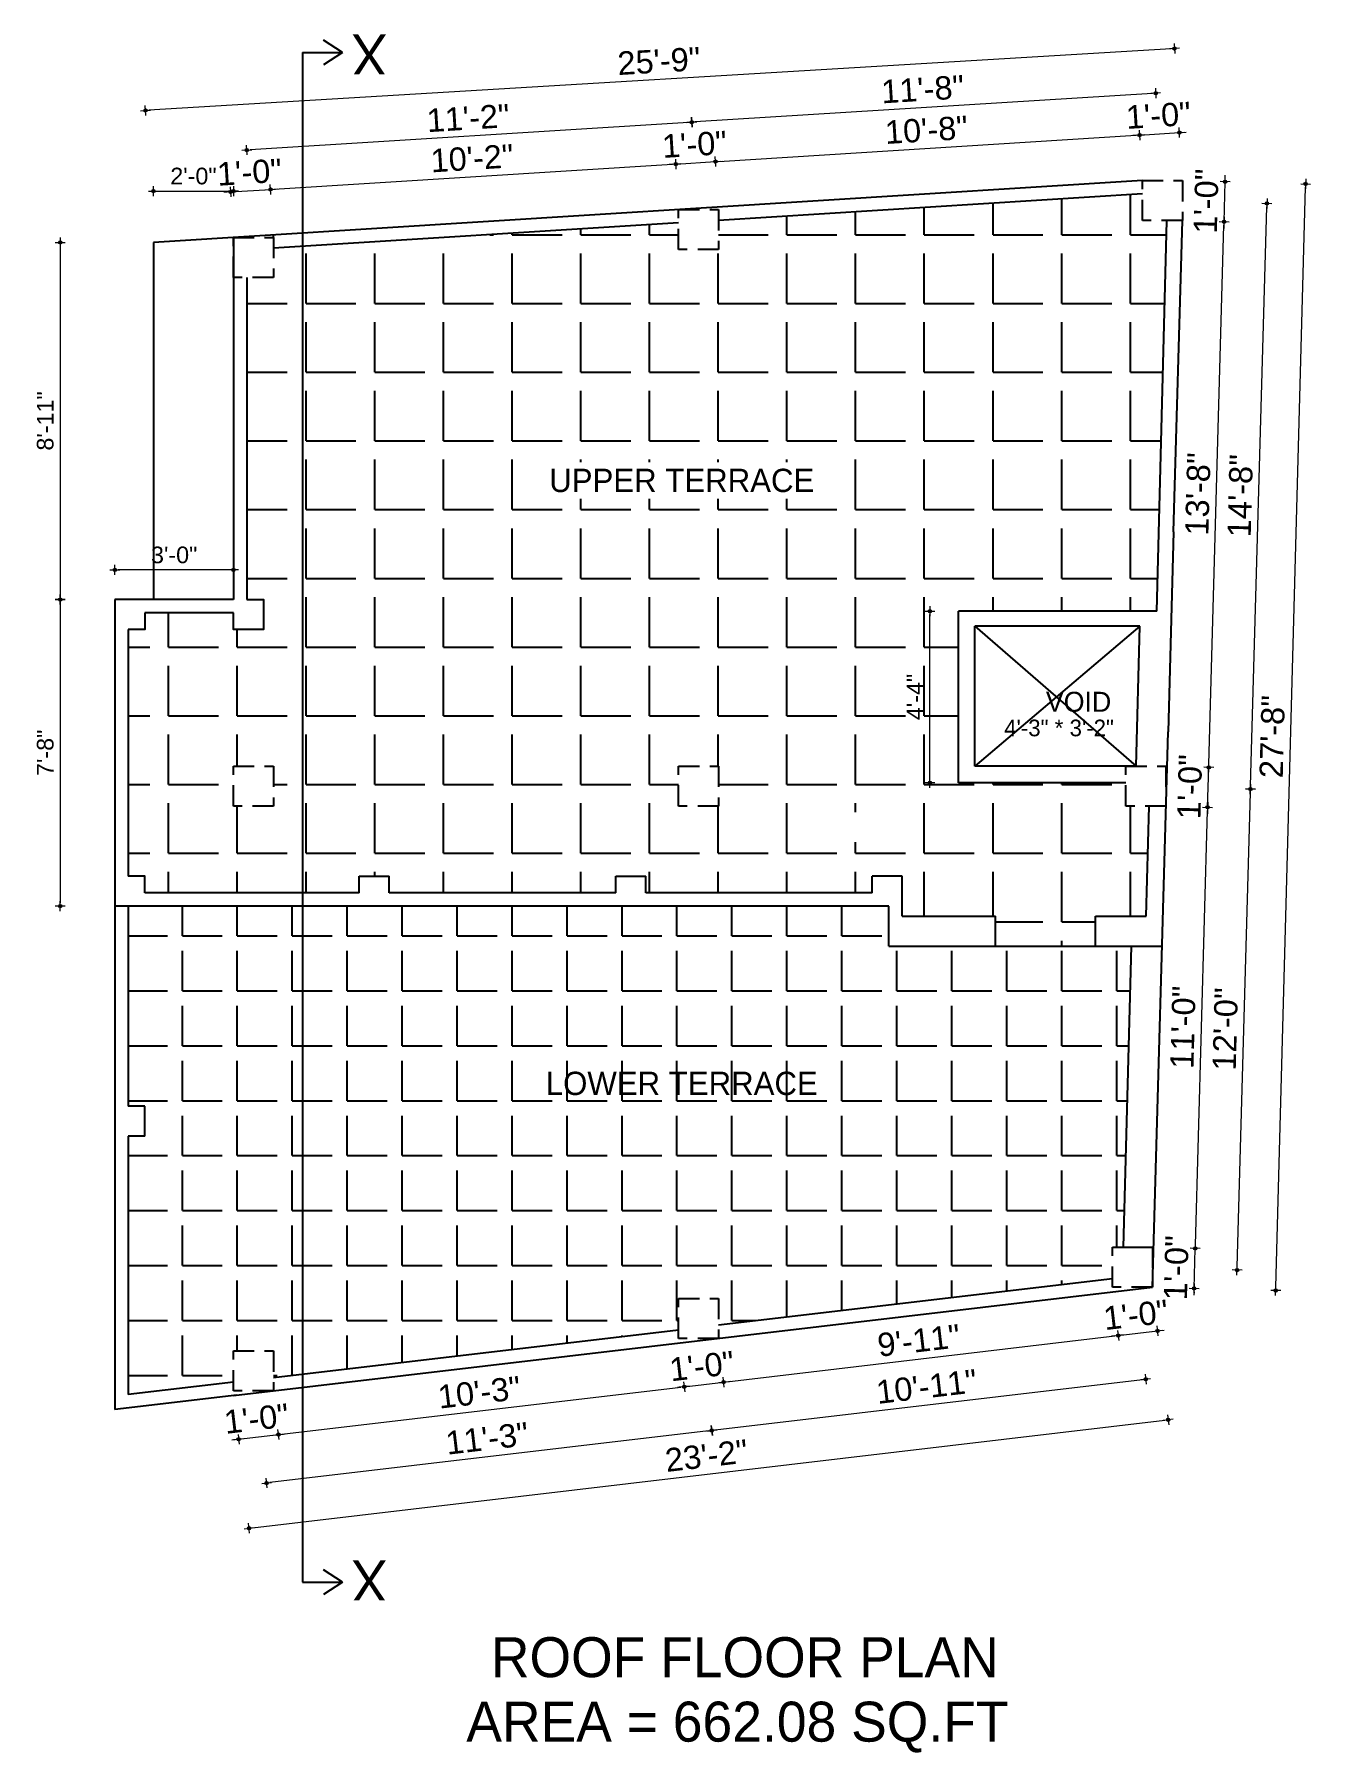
# Model space of a CAD drawing. Header units: inches. Extents: x 10143 to 33197, y -150 to 3760.
# Drawn here: x 24332 to 24716, y 3123 to 3639 of the extents above; entities that cross this region are included whole.
import ezdxf
from ezdxf.enums import TextEntityAlignment as Align

# ---------------------------------------------------------------- set-up
doc = ezdxf.new("R2010")
doc.units = ezdxf.units.IN
doc.header["$LTSCALE"] = 0.5
doc.header["$MEASUREMENT"] = 0
doc.header["$PDMODE"] = 66
doc.linetypes.add('DASHED2', pattern=[0.375, 0.25, -0.125])
for name, color, linetype, lineweight in [('DW TEXT', 92, 'Continuous', 15), ('hatch', 9, 'Continuous', 0), ('Toilet', 7, 'Continuous', 25)]:
    doc.layers.add(name, color=color, linetype=linetype, lineweight=lineweight)
doc.styles.add('CEN', font='GOTHIC.TTF')
doc.styles.get("Standard").update_dxf_attribs({"font": 'arial.ttf'})
doc.dimstyles.new('S8', dxfattribs={"dimtxt": 5, "dimasz": 1, "dimexe": 6, "dimexo": 18, "dimgap": 1.9375, "dimtad": 1, "dimdec": 0, "dimzin": 3, "dimdsep": 46, "dimlunit": 4, "dimtxsty": 'Standard', "dimblk": 'dot 2', "dimcen": 12, "dimse1": 1, "dimse2": 1, "dimclrd": 1, "dimclre": 1, "dimclrt": 256, "dimadec": 0, "dimazin": 0, "dimtfac": 0.75, "dimtdec": 0, "dimtix": 1, "dimtmove": 1, "dimatfit": 3, "dimldrblk": 'DOT', "dimfxl": 1, "dimtolj": 1, "dimtzin": 0, "dimlwd": 9, "dimlwe": 9, "dimarcsym": 0})
pattern_1 = [(0, (1128.393, 1701.765), (0, 20.625), [15, -5.625]), (90, (1128.393, 1701.765), (-20.625, 1e-15), [15, -5.625])]
pattern_2 = [(0, (1128.393, 1701.765), (0, 16.5), [12, -4.5]), (90, (1128.393, 1701.765), (-16.5, 1e-15), [12, -4.5])]

msp = doc.modelspace()

# ---------------------------------------------------------------- texts
at = {"layer": 'DW TEXT', "ltscale": 0.13, "style": 'CEN'}
for p in [(24433.05, 3632.78), (24433.05, 3174.86)]:
    msp.add_text('X', height=12, rotation=180, dxfattribs=at).set_placement(p, align=Align.MIDDLE_CENTER)
for s, height, p in [('UPPER TERRACE', 7, (24526.84, 3504.92)), ('VOID', 6, (24645.97, 3438.48)), ('4\'-3" * 3\'-2"', 5, (24640.1, 3430.63)), ('LOWER TERRACE', 7, (24526.84, 3323.97)), ('ROOF FLOOR PLAN', 12, (24545.77, 3151.77)), ('AREA = 662.08 SQ.FT ', 12, (24545.77, 3132.42))]:
    msp.add_text(s, height=height, dxfattribs=at).set_placement(p, align=Align.MIDDLE_CENTER)

# ---------------------------------------------------------------- blocks, each defined once
blk = doc.blocks.new('dot1')
at = {"layer": 'hatch'}
h = blk.add_hatch(color=256, dxfattribs=at)
edge = h.paths.add_edge_path()
edge.add_arc((0, 0), 1, 0, 360)
for p, q in [((3, 0), (-3, 0)), ((0, 3), (0, -3))]:
    blk.add_line(p, q, dxfattribs=at)
blk.add_circle((0, 0), 1, dxfattribs=at)
blk = doc.blocks.new('dot 2')
at = {"layer": 'hatch', "xscale": 0.5, "yscale": 0.5, "zscale": 0.5}
blk.add_blockref('dot1', (0, 0), dxfattribs=at)
blk = doc.blocks.new('*D1663')
at = {"layer": 'Defpoints', "color": 0, "transparency": 16777216}
for p in [(24392.24, 3230.27), (24404.24, 3231.68), (24405.79, 3218.57)]:
    blk.add_point(p, dxfattribs=at)
at = {"layer": 'Toilet', "color": 1, "lineweight": 9, "transparency": 16777216}
for p, q in [((24393.79, 3217.15), (24405.79, 3218.57)), ((24406.78, 3218.68), (24407.78, 3218.8)), ((24392.8, 3217.04), (24391.81, 3216.92))]:
    blk.add_line(p, q, dxfattribs=at)
for p, rotation in [((24393.79, 3217.15), 6.727351048226113), ((24405.79, 3218.57), 186.7273510482261)]:
    blk.add_blockref('dot 2', p, dxfattribs=dict(at, rotation=rotation))
at = {"layer": 'Toilet', "transparency": 16777216, "insert": (24399.15, 3223.33), "char_height": 7, "attachment_point": 5, "rotation": 6.7274}
blk.add_mtext('\\A1;1\'-0"', dxfattribs=at)
blk = doc.blocks.new('_Dot')
at = {"color": 0, "linetype": 'ByBlock', "lineweight": -2}
blk.add_line((-0.5, 0), (-1, 0), dxfattribs=at)
at = {"color": 0, "linetype": 'ByBlock', "const_width": 0.5}
blk.add_lwpolyline([(-0.25, 0, 1), (0.25, 0, 1)], format="xyb", close=True, dxfattribs=at)
blk = doc.blocks.new('*D1664')
at = {"layer": 'Defpoints', "color": 0, "transparency": 16777216}
for p in [(24525.87, 3247.44), (24404.24, 3231.68), (24527.58, 3232.93)]:
    blk.add_point(p, dxfattribs=at)
at = {"layer": 'Toilet', "color": 1, "lineweight": 9, "transparency": 16777216}
blk.add_line((24406.78, 3218.68), (24526.59, 3232.82), dxfattribs=at)
for p, rotation in [((24527.58, 3232.93), 6.727351048251022), ((24405.79, 3218.57), 186.7273510482511)]:
    blk.add_blockref('dot 2', p, dxfattribs=dict(at, rotation=rotation))
at = {"layer": 'Toilet', "transparency": 16777216, "insert": (24466.04, 3231.23), "char_height": 7, "attachment_point": 5, "rotation": 6.7274}
blk.add_mtext('\\A1;10\'-3"', dxfattribs=at)
blk = doc.blocks.new('*D1665')
at = {"layer": 'Defpoints', "color": 0, "transparency": 16777216}
for p in [(24525.87, 3247.44), (24537.87, 3247.44), (24539.41, 3234.33)]:
    blk.add_point(p, dxfattribs=at)
at = {"layer": 'Toilet', "color": 1, "lineweight": 9, "transparency": 16777216}
for p, q in [((24527.58, 3232.93), (24539.41, 3234.33)), ((24540.41, 3234.45), (24541.4, 3234.56)), ((24526.59, 3232.82), (24525.59, 3232.7))]:
    blk.add_line(p, q, dxfattribs=at)
for p, rotation in [((24527.58, 3232.93), 6.727351048251053), ((24539.41, 3234.33), 186.7273510482511)]:
    blk.add_blockref('dot 2', p, dxfattribs=dict(at, rotation=rotation))
at = {"layer": 'Toilet', "transparency": 16777216, "insert": (24532.85, 3239.1), "char_height": 7, "attachment_point": 5, "rotation": 6.7274}
blk.add_mtext('\\A1;1\'-0"', dxfattribs=at)
blk = doc.blocks.new('*D1666')
at = {"layer": 'Defpoints', "color": 0, "transparency": 16777216}
for p in [(24656.15, 3262.81), (24537.87, 3247.44), (24657.86, 3248.3)]:
    blk.add_point(p, dxfattribs=at)
at = {"layer": 'Toilet', "color": 1, "lineweight": 9, "transparency": 16777216}
blk.add_line((24540.41, 3234.45), (24656.86, 3248.18), dxfattribs=at)
for p, rotation in [((24657.86, 3248.3), 6.727351048251022), ((24539.41, 3234.33), 186.7273510482511)]:
    blk.add_blockref('dot 2', p, dxfattribs=dict(at, rotation=rotation))
at = {"layer": 'Toilet', "transparency": 16777216, "insert": (24597.99, 3246.79), "char_height": 7, "attachment_point": 5, "rotation": 6.7274}
blk.add_mtext('\\A1;9\'-11"', dxfattribs=at)
blk = doc.blocks.new('*D1667')
at = {"layer": 'Defpoints', "color": 0, "transparency": 16777216}
for p in [(24656.15, 3262.81), (24668.15, 3262.81), (24669.69, 3249.7)]:
    blk.add_point(p, dxfattribs=at)
at = {"layer": 'Toilet', "color": 1, "lineweight": 9, "transparency": 16777216}
for p, q in [((24657.86, 3248.3), (24669.69, 3249.7)), ((24670.69, 3249.81), (24671.68, 3249.93)), ((24656.86, 3248.18), (24655.87, 3248.07))]:
    blk.add_line(p, q, dxfattribs=at)
for p, rotation in [((24657.86, 3248.3), 6.727351048251053), ((24669.69, 3249.7), 186.7273510482511)]:
    blk.add_blockref('dot 2', p, dxfattribs=dict(at, rotation=rotation))
at = {"layer": 'Toilet', "transparency": 16777216, "insert": (24663.13, 3254.47), "char_height": 7, "attachment_point": 5, "rotation": 6.7274}
blk.add_mtext('\\A1;1\'-0"', dxfattribs=at)
blk = doc.blocks.new('*D1668')
at = {"layer": 'Defpoints', "color": 0, "transparency": 16777216}
for p in [(24662.15, 3268.81), (24531.87, 3253.44), (24535.84, 3219.8)]:
    blk.add_point(p, dxfattribs=at)
at = {"layer": 'Toilet', "color": 1, "lineweight": 9, "transparency": 16777216}
blk.add_line((24665.12, 3235.05), (24536.83, 3219.92), dxfattribs=at)
for p, rotation in [((24666.11, 3235.17), 6.727351048225954), ((24535.84, 3219.8), 186.727351048226)]:
    blk.add_blockref('dot 2', p, dxfattribs=dict(at, rotation=rotation))
at = {"layer": 'Toilet', "transparency": 16777216, "insert": (24600.33, 3232.96), "char_height": 7, "attachment_point": 5, "rotation": 6.7274}
blk.add_mtext('\\A1;10\'-11"', dxfattribs=at)
blk = doc.blocks.new('*D1669')
at = {"layer": 'Defpoints', "color": 0, "transparency": 16777216}
for p in [(24531.87, 3253.44), (24398.24, 3237.68), (24402.21, 3204.04)]:
    blk.add_point(p, dxfattribs=at)
at = {"layer": 'Toilet', "color": 1, "lineweight": 9, "transparency": 16777216}
blk.add_line((24534.84, 3219.68), (24403.21, 3204.16), dxfattribs=at)
for p, rotation in [((24535.84, 3219.8), 6.727351048251053), ((24402.21, 3204.04), 186.7273510482511)]:
    blk.add_blockref('dot 2', p, dxfattribs=dict(at, rotation=rotation))
at = {"layer": 'Toilet', "transparency": 16777216, "insert": (24468.38, 3217.4), "char_height": 7, "attachment_point": 5, "rotation": 6.7274}
blk.add_mtext('\\A1;11\'-3"', dxfattribs=at)
blk = doc.blocks.new('*D1670')
at = {"layer": 'Defpoints', "color": 0, "transparency": 16777216}
for p in [(24668.15, 3262.81), (24392.24, 3230.27), (24672.84, 3223.01)]:
    blk.add_point(p, dxfattribs=at)
at = {"layer": 'Toilet', "color": 1, "lineweight": 9, "transparency": 16777216}
blk.add_line((24397.93, 3190.59), (24671.85, 3222.9), dxfattribs=at)
for p, rotation in [((24672.84, 3223.01), 6.727351048225743), ((24396.94, 3190.47), 186.7273510482257)]:
    blk.add_blockref('dot 2', p, dxfattribs=dict(at, rotation=rotation))
at = {"layer": 'Toilet', "transparency": 16777216, "insert": (24534.24, 3212.22), "char_height": 7, "attachment_point": 5, "rotation": 6.7274}
blk.add_mtext('\\A1;23\'-2"', dxfattribs=at)
blk = doc.blocks.new('*D1671')
at = {"layer": 'Defpoints', "color": 0, "transparency": 16777216}
for p in [(24666.19, 3413.17), (24697.57, 3412.29), (24662.15, 3268.81)]:
    blk.add_point(p, dxfattribs=at)
at = {"layer": 'Toilet', "color": 1, "lineweight": 9, "transparency": 16777216}
blk.add_line((24693.55, 3268.93), (24697.55, 3411.29), dxfattribs=at)
for p, rotation in [((24697.57, 3412.29), 88.39404783827474), ((24693.53, 3267.93), 268.3940478382747)]:
    blk.add_blockref('dot 2', p, dxfattribs=dict(at, rotation=rotation))
at = {"layer": 'Toilet', "transparency": 16777216, "insert": (24690.04, 3340.27), "char_height": 7, "attachment_point": 5, "rotation": 88.394}
blk.add_mtext('\\A1;12\'-0"', dxfattribs=at)
blk = doc.blocks.new('*D1672')
at = {"layer": 'Defpoints', "color": 0, "transparency": 16777216}
for p in [(24671.12, 3588.91), (24702.5, 3588.03), (24666.19, 3413.17)]:
    blk.add_point(p, dxfattribs=at)
at = {"layer": 'Toilet', "color": 1, "lineweight": 9, "transparency": 16777216}
blk.add_line((24697.6, 3413.29), (24702.47, 3587.03), dxfattribs=at)
for p, rotation in [((24702.5, 3588.03), 88.39404783821377), ((24697.57, 3412.29), 268.3940478382138)]:
    blk.add_blockref('dot 2', p, dxfattribs=dict(at, rotation=rotation))
at = {"layer": 'Toilet', "transparency": 16777216, "insert": (24694.53, 3500.31), "char_height": 7, "attachment_point": 5, "rotation": 88.394}
blk.add_mtext('\\A1;14\'-8"', dxfattribs=at)
blk = doc.blocks.new('*D1660')
at = {"layer": 'Defpoints', "color": 0, "transparency": 16777216}
for p in [(24668.48, 3274.81), (24680.99, 3274.46), (24668.15, 3262.81)]:
    blk.add_point(p, dxfattribs=at)
at = {"layer": 'Toilet', "color": 1, "lineweight": 9, "transparency": 16777216}
for p, q in [((24680.65, 3262.46), (24680.99, 3274.46)), ((24681.02, 3275.46), (24681.05, 3276.46)), ((24680.63, 3261.46), (24680.6, 3260.46))]:
    blk.add_line(p, q, dxfattribs=at)
for p, rotation in [((24680.99, 3274.46), 268.3940478382726), ((24680.65, 3262.46), 88.39404783827257)]:
    blk.add_blockref('dot 2', p, dxfattribs=dict(at, rotation=rotation))
at = {"layer": 'Toilet', "transparency": 16777216, "insert": (24675.31, 3268.61), "char_height": 7, "attachment_point": 5, "rotation": 88.394}
blk.add_mtext('\\A1;1\'-0"', dxfattribs=at)
blk = doc.blocks.new('*D1673')
at = {"layer": 'Defpoints', "color": 0, "transparency": 16777216}
for p in [(24672.19, 3407.17), (24684.7, 3406.82), (24668.48, 3274.81)]:
    blk.add_point(p, dxfattribs=at)
at = {"layer": 'Toilet', "color": 1, "lineweight": 9, "transparency": 16777216}
blk.add_line((24681.02, 3275.46), (24684.67, 3405.82), dxfattribs=at)
for p, rotation in [((24684.7, 3406.82), 88.39404783821377), ((24680.99, 3274.46), 268.3940478382138)]:
    blk.add_blockref('dot 2', p, dxfattribs=dict(at, rotation=rotation))
at = {"layer": 'Toilet', "transparency": 16777216, "insert": (24677.34, 3340.79), "char_height": 7, "attachment_point": 5, "rotation": 88.394}
blk.add_mtext('\\A1;11\'-0"', dxfattribs=at)
blk = doc.blocks.new('*D1674')
at = {"layer": 'Defpoints', "color": 0, "transparency": 16777216}
for p in [(24672.19, 3419.17), (24685.04, 3418.81), (24672.19, 3407.17)]:
    blk.add_point(p, dxfattribs=at)
at = {"layer": 'Toilet', "color": 1, "lineweight": 9, "transparency": 16777216}
for p, q in [((24684.7, 3406.82), (24685.04, 3418.81)), ((24685.07, 3419.81), (24685.09, 3420.81)), ((24684.67, 3405.82), (24684.65, 3404.82))]:
    blk.add_line(p, q, dxfattribs=at)
for p, rotation in [((24685.04, 3418.81), 268.3940478382138), ((24684.7, 3406.82), 88.39404783821374)]:
    blk.add_blockref('dot 2', p, dxfattribs=dict(at, rotation=rotation))
at = {"layer": 'Toilet', "transparency": 16777216, "insert": (24679.36, 3412.97), "char_height": 7, "attachment_point": 5, "rotation": 88.394}
blk.add_mtext('\\A1;1\'-0"', dxfattribs=at)
blk = doc.blocks.new('*D1675')
at = {"layer": 'Defpoints', "color": 0, "transparency": 16777216}
for p in [(24677.12, 3582.91), (24689.63, 3582.56), (24672.19, 3419.17)]:
    blk.add_point(p, dxfattribs=at)
at = {"layer": 'Toilet', "color": 1, "lineweight": 9, "transparency": 16777216}
blk.add_line((24685.07, 3419.81), (24689.6, 3581.56), dxfattribs=at)
for p, rotation in [((24689.63, 3582.56), 88.39404783821377), ((24685.04, 3418.81), 268.3940478382138)]:
    blk.add_blockref('dot 2', p, dxfattribs=dict(at, rotation=rotation))
at = {"layer": 'Toilet', "transparency": 16777216, "insert": (24681.82, 3500.84), "char_height": 7, "attachment_point": 5, "rotation": 88.394}
blk.add_mtext('\\A1;13\'-8"', dxfattribs=at)
blk = doc.blocks.new('*D1676')
at = {"layer": 'Defpoints', "color": 0, "transparency": 16777216}
for p in [(24677.12, 3594.91), (24689.97, 3594.55), (24677.12, 3582.91)]:
    blk.add_point(p, dxfattribs=at)
at = {"layer": 'Toilet', "color": 1, "lineweight": 9, "transparency": 16777216}
for p, q in [((24689.63, 3582.56), (24689.97, 3594.55)), ((24689.99, 3595.55), (24690.02, 3596.55)), ((24689.6, 3581.56), (24689.57, 3580.56))]:
    blk.add_line(p, q, dxfattribs=at)
for p, rotation in [((24689.97, 3594.55), 268.3940478382138), ((24689.63, 3582.56), 88.39404783821374)]:
    blk.add_blockref('dot 2', p, dxfattribs=dict(at, rotation=rotation))
at = {"layer": 'Toilet', "transparency": 16777216, "insert": (24684.29, 3588.71), "char_height": 7, "attachment_point": 5, "rotation": 88.394}
blk.add_mtext('\\A1;1\'-0"', dxfattribs=at)
blk = doc.blocks.new('*D1677')
at = {"layer": 'Defpoints', "color": 0, "transparency": 16777216}
for p in [(24677.12, 3594.91), (24714.14, 3593.91), (24668.15, 3262.81)]:
    blk.add_point(p, dxfattribs=at)
at = {"layer": 'Toilet', "color": 1, "lineweight": 9, "transparency": 16777216}
blk.add_line((24705.19, 3262.81), (24714.11, 3592.91), dxfattribs=at)
for p, rotation in [((24714.14, 3593.91), 88.45204859075596), ((24705.16, 3261.81), 268.452048590756)]:
    blk.add_blockref('dot 2', p, dxfattribs=dict(at, rotation=rotation))
at = {"layer": 'Toilet', "transparency": 16777216, "insert": (24704.14, 3428.01), "char_height": 7, "attachment_point": 5, "rotation": 88.452}
blk.add_mtext('\\A1;27\'-8"', dxfattribs=at)
blk = doc.blocks.new('*D1678')
at = {"layer": 'Defpoints', "color": 0, "transparency": 16777216}
for p in [(24403.39, 3592.25), (24392.24, 3577.85), (24404.24, 3578.6)]:
    blk.add_point(p, dxfattribs=at)
at = {"layer": 'Toilet', "color": 1, "lineweight": 9, "transparency": 16777216}
for p, q in [((24390.39, 3591.44), (24389.4, 3591.38)), ((24391.39, 3591.5), (24403.39, 3592.25)), ((24404.39, 3592.32), (24405.39, 3592.38))]:
    blk.add_line(p, q, dxfattribs=at)
for p, rotation in [((24391.39, 3591.5), 3.575827605927389), ((24403.39, 3592.25), 183.5758276059273)]:
    blk.add_blockref('dot 2', p, dxfattribs=dict(at, rotation=rotation))
at = {"layer": 'Toilet', "transparency": 16777216, "insert": (24397.05, 3597.38), "char_height": 7, "attachment_point": 5, "rotation": 3.5758}
blk.add_mtext('\\A1;1\'-0"', dxfattribs=at)
blk = doc.blocks.new('*D1679')
at = {"layer": 'Defpoints', "color": 0, "transparency": 16777216}
for p in [(24525.01, 3599.86), (24525.87, 3586.2), (24404.24, 3578.6)]:
    blk.add_point(p, dxfattribs=at)
at = {"layer": 'Toilet', "color": 1, "lineweight": 9, "transparency": 16777216}
blk.add_line((24404.39, 3592.32), (24524.02, 3599.79), dxfattribs=at)
for p, rotation in [((24525.01, 3599.86), 3.575827605922174), ((24403.39, 3592.25), 183.5758276059222)]:
    blk.add_blockref('dot 2', p, dxfattribs=dict(at, rotation=rotation))
at = {"layer": 'Toilet', "transparency": 16777216, "insert": (24463.86, 3601.56), "char_height": 7, "attachment_point": 5, "rotation": 3.5758}
blk.add_mtext('\\A1;10\'-2"', dxfattribs=at)
blk = doc.blocks.new('*D1680')
at = {"layer": 'Defpoints', "color": 0, "transparency": 16777216}
for p in [(24536.97, 3600.6), (24525.87, 3586.2), (24537.87, 3586.2)]:
    blk.add_point(p, dxfattribs=at)
at = {"layer": 'Toilet', "color": 1, "lineweight": 9, "transparency": 16777216}
for p, q in [((24524.02, 3599.79), (24523.02, 3599.73)), ((24525.01, 3599.86), (24536.97, 3600.6)), ((24537.97, 3600.66), (24538.96, 3600.73))]:
    blk.add_line(p, q, dxfattribs=at)
for p, rotation in [((24525.01, 3599.86), 3.575827605922193), ((24536.97, 3600.6), 183.5758276059222)]:
    blk.add_blockref('dot 2', p, dxfattribs=dict(at, rotation=rotation))
at = {"layer": 'Toilet', "transparency": 16777216, "insert": (24530.65, 3605.73), "char_height": 7, "attachment_point": 5, "rotation": 3.5758}
blk.add_mtext('\\A1;1\'-0"', dxfattribs=at)
blk = doc.blocks.new('*D1681')
at = {"layer": 'Defpoints', "color": 0, "transparency": 16777216}
for p in [(24664.27, 3608.56), (24665.12, 3594.91), (24537.87, 3586.2)]:
    blk.add_point(p, dxfattribs=at)
at = {"layer": 'Toilet', "color": 1, "lineweight": 9, "transparency": 16777216}
blk.add_line((24537.97, 3600.66), (24663.27, 3608.49), dxfattribs=at)
for p, rotation in [((24664.27, 3608.56), 3.575827605922174), ((24536.97, 3600.6), 183.5758276059222)]:
    blk.add_blockref('dot 2', p, dxfattribs=dict(at, rotation=rotation))
at = {"layer": 'Toilet', "transparency": 16777216, "insert": (24600.27, 3610.08), "char_height": 7, "attachment_point": 5, "rotation": 3.5758}
blk.add_mtext('\\A1;10\'-8"', dxfattribs=at)
blk = doc.blocks.new('*D1682')
at = {"layer": 'Defpoints', "color": 0, "transparency": 16777216}
for p in [(24676.22, 3609.3), (24665.12, 3594.91), (24677.12, 3594.91)]:
    blk.add_point(p, dxfattribs=at)
at = {"layer": 'Toilet', "color": 1, "lineweight": 9, "transparency": 16777216}
for p, q in [((24663.27, 3608.49), (24662.27, 3608.43)), ((24664.27, 3608.56), (24676.22, 3609.3)), ((24677.22, 3609.37), (24678.22, 3609.43))]:
    blk.add_line(p, q, dxfattribs=at)
for p, rotation in [((24664.27, 3608.56), 3.575827605922193), ((24676.22, 3609.3), 183.5758276059222)]:
    blk.add_blockref('dot 2', p, dxfattribs=dict(at, rotation=rotation))
at = {"layer": 'Toilet', "transparency": 16777216, "insert": (24669.9, 3614.43), "char_height": 7, "attachment_point": 5, "rotation": 3.5758}
blk.add_mtext('\\A1;1\'-0"', dxfattribs=at)
blk = doc.blocks.new('*D1683')
at = {"layer": 'Defpoints', "color": 0, "transparency": 16777216}
for p in [(24529.85, 3612.42), (24671.12, 3588.91), (24531.87, 3580.2)]:
    blk.add_point(p, dxfattribs=at)
at = {"layer": 'Toilet', "color": 1, "lineweight": 9, "transparency": 16777216}
blk.add_line((24668.11, 3621.06), (24530.85, 3612.48), dxfattribs=at)
for p, rotation in [((24669.11, 3621.12), 3.575843646370442), ((24529.85, 3612.42), 183.5758436463704)]:
    blk.add_blockref('dot 2', p, dxfattribs=dict(at, rotation=rotation))
at = {"layer": 'Toilet', "transparency": 16777216, "insert": (24599.14, 3622.27), "char_height": 7, "attachment_point": 5, "rotation": 3.5758}
blk.add_mtext('\\A1;11\'-8"', dxfattribs=at)
blk = doc.blocks.new('*D1684')
at = {"layer": 'Defpoints', "color": 0, "transparency": 16777216}
for p in [(24396.23, 3604.07), (24531.87, 3580.2), (24398.24, 3571.85)]:
    blk.add_point(p, dxfattribs=at)
at = {"layer": 'Toilet', "color": 1, "lineweight": 9, "transparency": 16777216}
blk.add_line((24528.86, 3612.35), (24397.23, 3604.13), dxfattribs=at)
for p, rotation in [((24529.85, 3612.42), 3.575843646344783), ((24396.23, 3604.07), 183.5758436463448)]:
    blk.add_blockref('dot 2', p, dxfattribs=dict(at, rotation=rotation))
at = {"layer": 'Toilet', "transparency": 16777216, "insert": (24462.7, 3613.68), "char_height": 7, "attachment_point": 5, "rotation": 3.5758}
blk.add_mtext('\\A1;11\'-2"', dxfattribs=at)
blk = doc.blocks.new('*D1685')
at = {"layer": 'Defpoints', "color": 0, "transparency": 16777216}
for p in [(24365.87, 3615.96), (24677.12, 3594.91), (24368.24, 3576.35)]:
    blk.add_point(p, dxfattribs=at)
at = {"layer": 'Toilet', "color": 1, "lineweight": 9, "transparency": 16777216}
blk.add_line((24673.74, 3634.45), (24366.86, 3616.02), dxfattribs=at)
for p, rotation in [((24674.74, 3634.51), 3.437251263193426), ((24365.87, 3615.96), 183.4372512631934)]:
    blk.add_blockref('dot 2', p, dxfattribs=dict(at, rotation=rotation))
at = {"layer": 'Toilet', "transparency": 16777216, "insert": (24519.97, 3630.74), "char_height": 7, "attachment_point": 5, "rotation": 3.4373}
blk.add_mtext('\\A1;25\'-9"', dxfattribs=at)
blk = doc.blocks.new('*D1688')
at = {"layer": 'Defpoints', "color": 0, "transparency": 16777216}
for p in [(24356.68, 3469.17), (24340.25, 3377.17), (24356.68, 3377.17)]:
    blk.add_point(p, dxfattribs=at)
at = {"layer": 'Toilet', "color": 1, "lineweight": 9, "transparency": 16777216}
blk.add_line((24340.25, 3468.17), (24340.25, 3378.17), dxfattribs=at)
for p, rotation in [((24340.25, 3469.17), 90), ((24340.25, 3377.17), 270)]:
    blk.add_blockref('dot 2', p, dxfattribs=dict(at, rotation=rotation))
at = {"layer": 'Toilet', "transparency": 16777216, "insert": (24335.76, 3423.17), "char_height": 5, "attachment_point": 5, "rotation": 90}
blk.add_mtext('\\A1;7\'-8"', dxfattribs=at)
blk = doc.blocks.new('*D1662')
at = {"layer": 'Defpoints', "color": 0, "transparency": 16777216}
for p in [(24368.24, 3576.35), (24340.25, 3469.17), (24365.68, 3469.17)]:
    blk.add_point(p, dxfattribs=at)
at = {"layer": 'Toilet', "color": 1, "lineweight": 9, "transparency": 16777216}
blk.add_line((24340.25, 3575.35), (24340.25, 3470.17), dxfattribs=at)
for p, rotation in [((24340.25, 3576.35), 90), ((24340.25, 3469.17), 270)]:
    blk.add_blockref('dot 2', p, dxfattribs=dict(at, rotation=rotation))
at = {"layer": 'Toilet', "transparency": 16777216, "insert": (24335.76, 3522.76), "char_height": 5, "attachment_point": 5, "rotation": 90}
blk.add_mtext('\\A1;8\'-11"', dxfattribs=at)
blk = doc.blocks.new('*D1661')
at = {"layer": 'Defpoints', "color": 0, "transparency": 16777216}
for p in [(24392.24, 3591.74), (24368.24, 3576.35), (24392.24, 3577.85)]:
    blk.add_point(p, dxfattribs=at)
at = {"layer": 'Toilet', "color": 1, "lineweight": 9, "transparency": 16777216}
blk.add_line((24369.24, 3591.74), (24391.24, 3591.74), dxfattribs=at)
at = {"layer": 'Toilet', "color": 1, "lineweight": 9, "transparency": 16777216, "rotation": 180}
blk.add_blockref('dot 2', (24368.24, 3591.74), dxfattribs=at)
at = {"layer": 'Toilet', "color": 1, "lineweight": 9, "transparency": 16777216}
blk.add_blockref('dot 2', (24392.24, 3591.74), dxfattribs=at)
at = {"layer": 'Toilet', "transparency": 16777216, "insert": (24380.24, 3596.23), "char_height": 5, "attachment_point": 5}
blk.add_mtext('\\A1;2\'-0"', dxfattribs=at)
blk = doc.blocks.new('*D1687')
at = {"layer": 'Defpoints', "color": 0, "transparency": 16777216}
for p in [(24356.68, 3478.04), (24356.68, 3469.17), (24392.24, 3469.17)]:
    blk.add_point(p, dxfattribs=at)
at = {"layer": 'Toilet', "color": 1, "lineweight": 9, "transparency": 16777216}
blk.add_line((24391.24, 3478.04), (24357.68, 3478.04), dxfattribs=at)
at = {"layer": 'Toilet', "color": 1, "lineweight": 9, "transparency": 16777216, "rotation": 180}
blk.add_blockref('dot 2', (24356.68, 3478.04), dxfattribs=at)
at = {"layer": 'Toilet', "color": 1, "lineweight": 9, "transparency": 16777216}
blk.add_blockref('dot 2', (24392.24, 3478.04), dxfattribs=at)
at = {"layer": 'Toilet', "transparency": 16777216, "insert": (24374.46, 3482.53), "char_height": 5, "attachment_point": 5}
blk.add_mtext('\\A1;3\'-0"', dxfattribs=at)

# ---------------------------------------------------------------- dimensions: what is measured, and where the dimension line sits
at = {"layer": 'Toilet'}
for p1, p2, distance, picture, middle in [((24677.12, 3594.91), (24368.24, 3576.35), -39.68, '*D1685', (24519.97, 3630.74)), ((24671.12, 3588.91), (24531.87, 3580.2), -32.27, '*D1683', (24599.14, 3622.27)), ((24392.24, 3577.85), (24404.24, 3578.6), 13.68, '*D1678', (24397.05, 3597.38)), ((24668.15, 3262.81), (24677.12, 3594.91), -37.03, '*D1677', (24704.14, 3428.01)), ((24662.15, 3268.81), (24666.19, 3413.17), -31.39, '*D1671', (24690.04, 3340.27)), ((24668.15, 3262.81), (24668.48, 3274.81), -12.51, '*D1660', (24675.31, 3268.61)), ((24662.15, 3268.81), (24531.87, 3253.44), 33.88, '*D1668', (24600.33, 3232.96)), ((24392.24, 3230.27), (24668.15, 3262.81), -40.07, '*D1670', (24534.24, 3212.22)), ((24392.24, 3230.27), (24404.24, 3231.68), -13.2, '*D1663', (24399.15, 3223.33))]:
    dim = msp.add_aligned_dim(p1=p1, p2=p2, distance=distance, dimstyle='S8', override={"dimtxt": 7, "dimfxl": 2, "dimfxlon": 1, "dimarcsym": 1}, dxfattribs=at)
    dim.commit()
    dim.dimension.update_dxf_attribs({"geometry": picture, "text_midpoint": middle})
for base, p1, p2, angle, override, picture, middle in [((24396.23, 3604.07), (24531.87, 3580.2), (24398.24, 3571.85), 3.5758, {"dimtxt": 7, "dimfxl": 2, "dimfxlon": 1, "dimarcsym": 1}, '*D1684', (24462.7, 3613.68)), ((24664.27, 3608.56), (24537.87, 3586.2), (24665.12, 3594.91), 183.5758, {"dimtxt": 7, "dimfxl": 2, "dimfxlon": 1, "dimarcsym": 1}, '*D1681', (24600.27, 3610.08)), ((24676.22, 3609.3), (24665.12, 3594.91), (24677.12, 3594.91), 183.5758, {"dimtxt": 7, "dimfxl": 2, "dimfxlon": 1, "dimarcsym": 1}, '*D1682', (24669.9, 3614.43)), ((24536.97, 3600.6), (24525.87, 3586.2), (24537.87, 3586.2), 183.5758, {"dimtxt": 7, "dimfxl": 2, "dimfxlon": 1, "dimarcsym": 1}, '*D1680', (24530.65, 3605.73)), ((24525.01, 3599.86), (24404.24, 3578.6), (24525.87, 3586.2), 183.5758, {"dimtxt": 7, "dimfxl": 2, "dimfxlon": 1, "dimarcsym": 1}, '*D1679', (24463.86, 3601.56)), ((24689.97, 3594.55), (24677.12, 3582.91), (24677.12, 3594.91), 268.394, {"dimtxt": 7, "dimfxl": 2, "dimfxlon": 1, "dimarcsym": 1}, '*D1676', (24684.29, 3588.71)), ((24702.5, 3588.03), (24666.19, 3413.17), (24671.12, 3588.91), 268.394, {"dimtxt": 7, "dimfxl": 2, "dimfxlon": 1, "dimarcsym": 1}, '*D1672', (24694.53, 3500.31)), ((24689.63, 3582.56), (24672.19, 3419.17), (24677.12, 3582.91), 268.394, {"dimtxt": 7, "dimfxl": 2, "dimfxlon": 1, "dimarcsym": 1}, '*D1675', (24681.82, 3500.84)), ((24340.25, 3469.17), (24368.24, 3576.35), (24365.68, 3469.17), 90, {"dimfxl": 2, "dimfxlon": 1, "dimarcsym": 1}, '*D1662', (24335.76, 3522.76)), ((24340.25, 3377.17), (24356.68, 3469.17), (24356.68, 3377.17), 90, {"dimfxl": 2, "dimfxlon": 1, "dimarcsym": 1}, '*D1688', (24335.76, 3423.17)), ((24685.04, 3418.81), (24672.19, 3407.17), (24672.19, 3419.17), 268.394, {"dimtxt": 7, "dimfxl": 2, "dimfxlon": 1, "dimarcsym": 1}, '*D1674', (24679.36, 3412.97)), ((24684.7, 3406.82), (24668.48, 3274.81), (24672.19, 3407.17), 268.394, {"dimtxt": 7, "dimfxl": 2, "dimfxlon": 1, "dimarcsym": 1}, '*D1673', (24677.34, 3340.79)), ((24657.86, 3248.3), (24537.87, 3247.44), (24656.15, 3262.81), 186.7274, {"dimtxt": 7, "dimfxl": 2, "dimfxlon": 1, "dimarcsym": 1}, '*D1666', (24597.99, 3246.79)), ((24669.69, 3249.7), (24656.15, 3262.81), (24668.15, 3262.81), 186.7274, {"dimtxt": 7, "dimfxl": 2, "dimfxlon": 1, "dimarcsym": 1}, '*D1667', (24663.13, 3254.47)), ((24402.21, 3204.04), (24531.87, 3253.44), (24398.24, 3237.68), 6.7274, {"dimtxt": 7, "dimfxl": 2, "dimfxlon": 1, "dimarcsym": 1}, '*D1669', (24468.38, 3217.4)), ((24527.58, 3232.93), (24404.24, 3231.68), (24525.87, 3247.44), 186.7274, {"dimtxt": 7, "dimfxl": 2, "dimfxlon": 1, "dimarcsym": 1}, '*D1664', (24466.04, 3231.23)), ((24539.41, 3234.33), (24525.87, 3247.44), (24537.87, 3247.44), 186.7274, {"dimtxt": 7, "dimfxl": 2, "dimfxlon": 1, "dimarcsym": 1}, '*D1665', (24532.85, 3239.1))]:
    dim = msp.add_linear_dim(base=base, p1=p1, p2=p2, angle=angle, dimstyle='S8', override=override, dxfattribs=at)
    dim.commit()
    dim.dimension.update_dxf_attribs({"geometry": picture, "text_midpoint": middle})
for base, p1, p2, picture, middle in [((24392.24, 3591.74), (24368.24, 3576.35), (24392.24, 3577.85), '*D1661', (24380.24, 3596.23)), ((24356.68, 3478.04), (24392.24, 3469.17), (24356.68, 3469.17), '*D1687', (24374.46, 3482.53))]:
    dim = msp.add_linear_dim(base=base, p1=p1, p2=p2, dimstyle='S8', override={"dimfxl": 2, "dimfxlon": 1, "dimarcsym": 1}, dxfattribs=at)
    dim.commit()
    dim.dimension.update_dxf_attribs({"geometry": picture, "text_midpoint": middle})
msp.add_linear_dim(base=(24601.34187359, 3465.67230605), p1=(24609.86682063, 3414.17230605), p2=(24609.86682063, 3465.67230605), angle=90, dimstyle='S8', override={"dimfxl": 2, "dimfxlon": 1, "dimarcsym": 1}, dxfattribs=at).render()

# ---------------------------------------------------------------- hatches: boundary and pattern name
at = {"layer": 'Toilet'}
h = msp.add_hatch(dxfattribs=at)
h.set_pattern_fill('ANGLE', color=256, scale=75)
h.set_pattern_definition(pattern_1)
h.paths.add_polyline_path([(24609.87, 3465.67), (24669.45, 3465.67), (24672.51, 3582.91), (24665.12, 3582.91), (24665.12, 3590.9), (24537.87, 3582.95), (24537.87, 3574.2), (24525.87, 3574.2), (24525.87, 3582.2), (24413, 3575.14), (24413, 3381.17), (24430.01, 3381.17), (24430.01, 3386.17), (24439.01, 3386.17), (24439.01, 3381.17), (24507.01, 3381.17), (24507.01, 3386.17), (24516.01, 3386.17), (24516.01, 3381.17), (24584.01, 3381.17), (24584.01, 3386.17), (24593.01, 3386.17), (24593.01, 3374.17), (24621.01, 3374.17), (24621.01, 3365.17), (24651.01, 3365.17), (24651.01, 3374.17), (24666.27, 3374.17), (24667.19, 3407.17), (24660.19, 3407.17), (24660.19, 3414.17), (24609.87, 3414.17)])
h.paths.add_polyline_path([(24525.87, 3419.17), (24537.87, 3419.17), (24537.87, 3407.17), (24525.87, 3407.17)], flags=16)
h.paths.add_polyline_path([(24488.35, 3499.4), (24565.34, 3499.4), (24565.34, 3510.43), (24488.35, 3510.43)], flags=16)
h.paths.add_polyline_path([(24567.21, 3396.32), (24582.85, 3396.32), (24582.85, 3405.32), (24567.21, 3405.32)], flags=16)
h = msp.add_hatch(dxfattribs=at)
h.set_pattern_fill('ANGLE', color=256, scale=75)
h.set_pattern_definition(pattern_1)
h.paths.add_polyline_path([(24413, 3575.14), (24404.24, 3574.6), (24404.24, 3565.85), (24396.24, 3565.85), (24396.24, 3469.17), (24401.24, 3469.17), (24401.24, 3460.17), (24392.24, 3460.17), (24392.24, 3465.17), (24365.68, 3465.17), (24365.68, 3460.17), (24360.68, 3460.17), (24360.68, 3386.17), (24365.68, 3386.17), (24365.68, 3381.17), (24413, 3381.17)])
h.paths.add_polyline_path([(24392.24, 3419.17), (24404.24, 3419.17), (24404.24, 3407.17), (24392.24, 3407.17)], flags=16)
h = msp.add_hatch(dxfattribs=at)
h.set_pattern_fill('ANGLE', color=256, scale=60)
h.set_pattern_definition(pattern_2)
h.paths.add_polyline_path([(24413, 3377.17), (24360.68, 3377.17), (24360.68, 3317.17), (24365.68, 3317.17), (24365.68, 3308.17), (24360.68, 3308.17), (24360.68, 3230.57), (24392.24, 3234.27), (24392.24, 3243.68), (24404.24, 3243.68), (24404.24, 3235.71), (24413, 3236.74)])
h = msp.add_hatch(dxfattribs=at)
h.set_pattern_fill('ANGLE', color=256, scale=60)
h.set_pattern_definition(pattern_2)
h.paths.add_polyline_path([(24525.87, 3250.05), (24525.87, 3259.44), (24537.87, 3259.44), (24537.87, 3251.47), (24656.15, 3265.42), (24656.15, 3274.81), (24659.47, 3274.81), (24661.83, 3365.17), (24589.01, 3365.17), (24589.01, 3377.17), (24413, 3377.17), (24413, 3236.74)])
h.paths.add_polyline_path([(24486.14, 3318.46), (24567.55, 3318.46), (24567.55, 3329.48), (24486.14, 3329.48)], flags=24)

# ---------------------------------------------------------------- linework, layer by layer
for p, q in [((24425, 3633.34), (24419.33, 3637.04)), ((24413, 3633.34), (24413, 3174.3)), ((24413, 3633.34), (24425, 3633.34)), ((24425, 3633.34), (24419.33, 3629.64)), ((24665.12, 3594.91), (24368.24, 3576.35)), ((24665.12, 3590.9), (24537.87, 3582.95)), ((24525.87, 3582.2), (24404.24, 3574.6)), ((24669.45, 3465.67), (24672.51, 3582.78)), ((24674.5, 3489.45), (24677.12, 3582.91)), ((24368.24, 3576.35), (24368.24, 3469.17)), ((24392.24, 3577.85), (24392.24, 3469.17)), ((24404.24, 3577.85), (24404.24, 3578.6)), ((24396.24, 3565.85), (24396.24, 3469.17)), ((24674.5, 3489.45), (24672.82, 3429.45)), ((24356.68, 3469.17), (24356.68, 3226.07)), ((24392.24, 3469.17), (24356.68, 3469.17)), ((24669.45, 3465.67), (24609.87, 3465.67)), ((24609.87, 3414.17), (24609.87, 3465.67)), ((24360.68, 3460.17), (24360.68, 3386.17)), ((24392.24, 3465.17), (24365.68, 3465.17)), ((24664.33, 3461.17), (24614.87, 3461.17)), ((24664.33, 3461.17), (24614.87, 3419.17)), ((24614.87, 3461.17), (24663.24, 3419.17)), ((24614.87, 3419.17), (24614.87, 3461.17)), ((24663.24, 3419.17), (24664.33, 3461.17)), ((24668.15, 3262.81), (24672.82, 3429.45)), ((24663.24, 3419.17), (24614.87, 3419.17)), ((24660.19, 3414.17), (24609.87, 3414.17)), ((24666.27, 3374.17), (24667.19, 3407.17)), ((24430.01, 3381.17), (24430.01, 3386.17)), ((24430.01, 3386.17), (24439.01, 3386.17)), ((24439.01, 3381.17), (24439.01, 3386.17)), ((24507.01, 3381.17), (24507.01, 3386.17)), ((24507.01, 3386.17), (24516.01, 3386.17)), ((24516.01, 3381.17), (24516.01, 3386.17)), ((24584.01, 3381.17), (24584.01, 3386.17)), ((24593.01, 3386.17), (24584.01, 3386.17)), ((24593.01, 3374.17), (24593.01, 3386.17)), ((24430.01, 3381.17), (24365.68, 3381.17)), ((24507.01, 3381.17), (24439.01, 3381.17)), ((24584.01, 3381.17), (24516.01, 3381.17)), ((24589.01, 3377.17), (24356.68, 3377.17)), ((24360.68, 3377.17), (24360.68, 3317.17)), ((24589.01, 3365.17), (24589.01, 3377.17)), ((24593.01, 3374.17), (24621.01, 3374.17)), ((24621.01, 3365.17), (24621.01, 3374.17)), ((24651.01, 3374.17), (24666.27, 3374.17)), ((24651.01, 3365.17), (24651.01, 3374.17)), ((24589.01, 3365.17), (24671.02, 3365.17)), ((24659.47, 3274.81), (24661.83, 3365.17)), ((24365.68, 3317.17), (24360.68, 3317.17)), ((24365.68, 3308.17), (24365.68, 3317.17)), ((24360.68, 3308.17), (24360.68, 3230.57)), ((24365.68, 3308.17), (24360.68, 3308.17)), ((24659.47, 3274.81), (24668.48, 3274.81)), ((24537.87, 3251.47), (24656.15, 3265.42)), ((24392.24, 3230.27), (24668.15, 3262.81)), ((24404.24, 3235.71), (24525.87, 3250.05)), ((24392.24, 3234.29), (24360.68, 3230.57)), ((24393.3, 3230.39), (24356.68, 3226.07)), ((24425, 3174.3), (24419.33, 3178)), ((24413, 3174.3), (24425, 3174.3)), ((24425, 3174.3), (24419.33, 3170.6))]:
    msp.add_line(p, q, dxfattribs=at)
at = {"layer": 'Toilet', "linetype": 'DASHED2', "ltscale": 50}
for points in [[(24665.12, 3582.91), (24665.12, 3594.91), (24677.12, 3594.91), (24677.12, 3582.91)], [(24525.87, 3574.2), (24525.87, 3586.2), (24537.87, 3586.2), (24537.87, 3574.2)], [(24392.24, 3565.85), (24392.24, 3577.85), (24404.24, 3577.85), (24404.24, 3565.85)], [(24392.24, 3407.17), (24392.24, 3419.17), (24404.24, 3419.17), (24404.24, 3407.17)], [(24525.87, 3407.17), (24525.87, 3419.17), (24537.87, 3419.17), (24537.87, 3407.17)], [(24660.19, 3407.17), (24660.19, 3419.17), (24672.19, 3419.17), (24672.19, 3407.17)], [(24656.15, 3262.81), (24656.15, 3274.81), (24668.15, 3274.81), (24668.15, 3262.81)], [(24525.87, 3247.44), (24525.87, 3259.44), (24537.87, 3259.44), (24537.87, 3247.44)], [(24392.24, 3231.68), (24392.24, 3243.68), (24404.24, 3243.68), (24404.24, 3231.68)]]:
    msp.add_lwpolyline(points, close=True, dxfattribs=at)
at = {"layer": 'Toilet'}
for points in [[(24396.24, 3469.17), (24401.24, 3469.17), (24401.24, 3460.17), (24392.24, 3460.17), (24392.24, 3465.17)], [(24365.68, 3465.17), (24365.68, 3460.17), (24360.68, 3460.17)], [(24365.68, 3381.17), (24365.68, 3386.17), (24360.68, 3386.17)]]:
    msp.add_lwpolyline(points, dxfattribs=at)

msp.set_redraw_order([(e.dxf.handle, doc.entitydb.next_handle()) for e in msp.query("TEXT MTEXT ATTDEF DIMENSION ARC_DIMENSION")])  # texts and dimensions are drawn at this point

doc.saveas('drawing.dxf')
